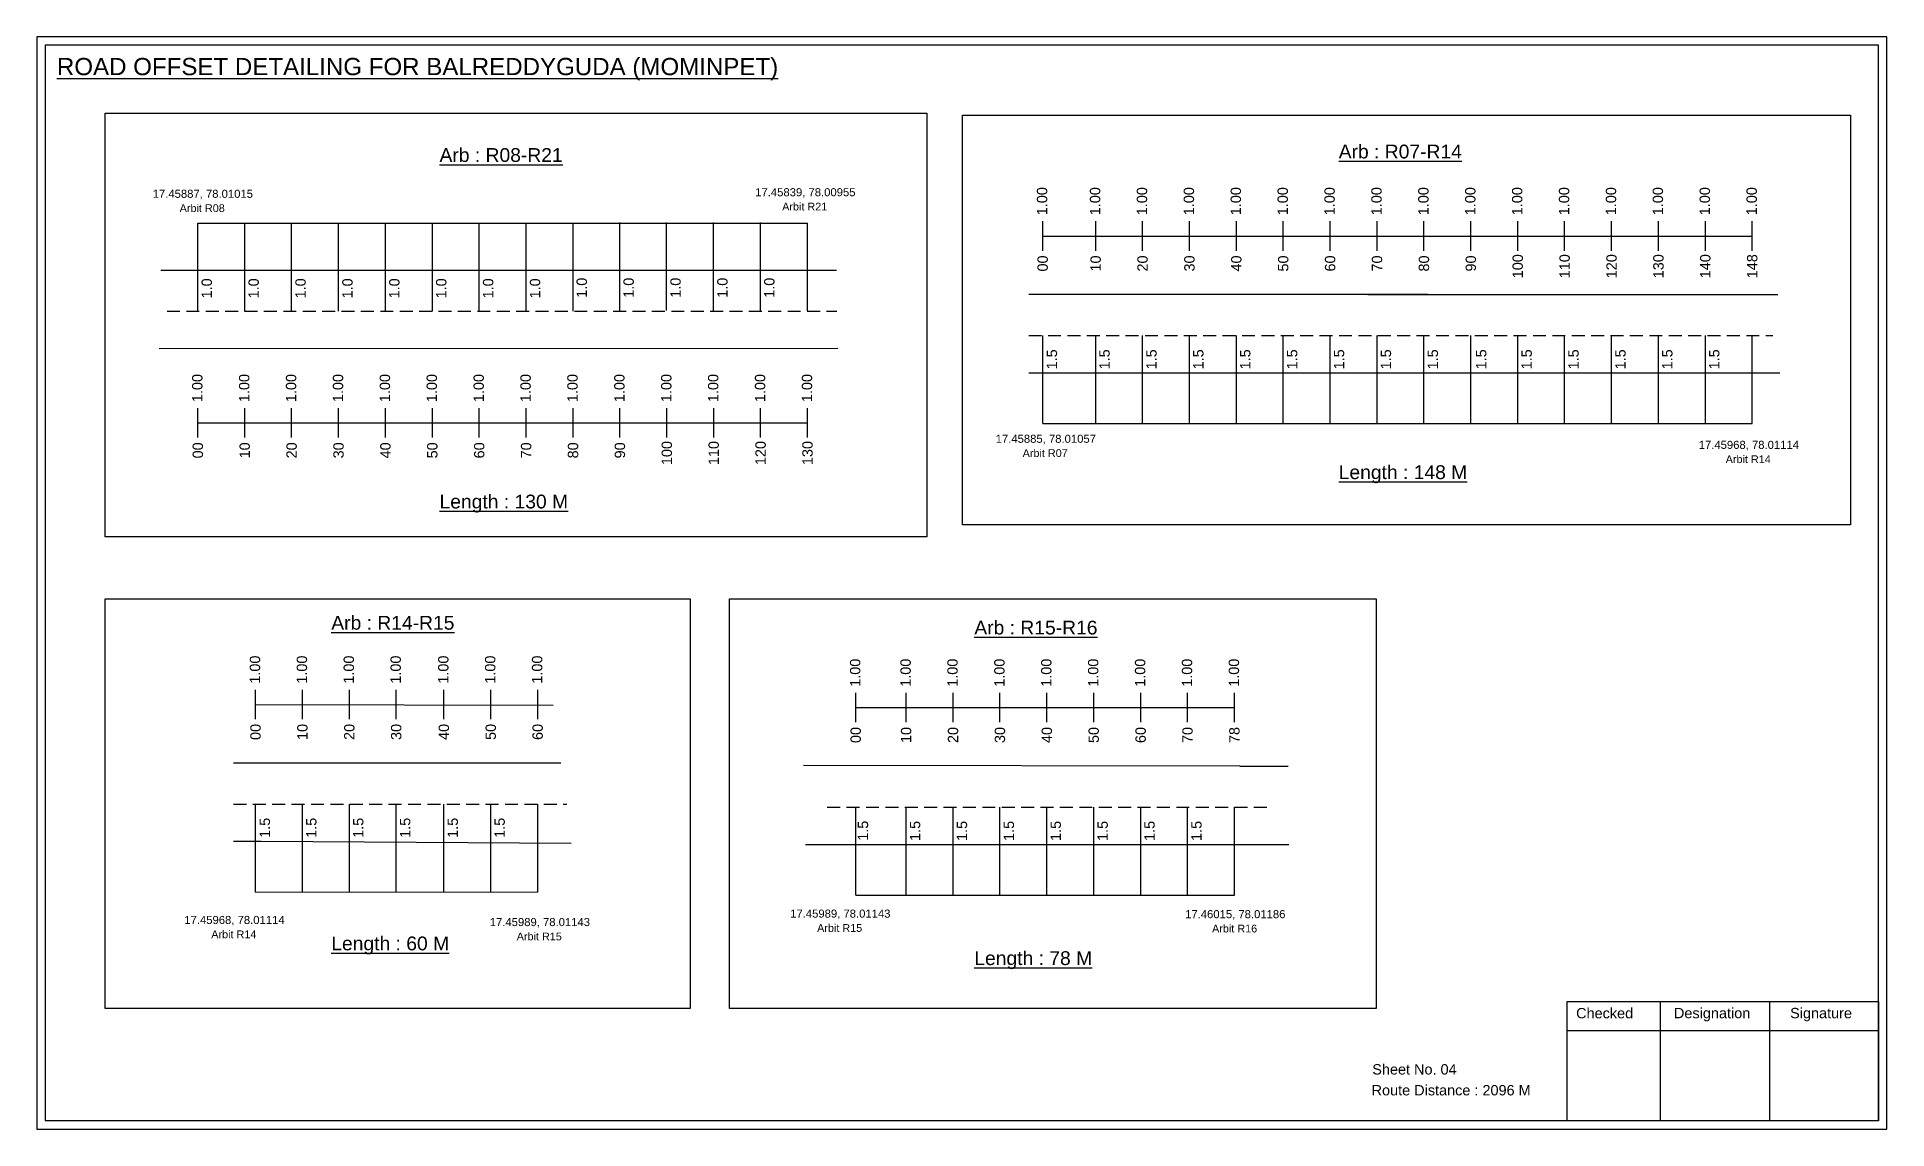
# Model space of a CAD drawing. Header units: inches. Extents: x 425 to 5168, y 343 to 1601.
# Drawn here: x 3315 to 3851, y 343 to 660 of the extents above; entities that cross this region are included whole.
import ezdxf

# ---------------------------------------------------------------- set-up
doc = ezdxf.new("R2010")
doc.units = ezdxf.units.IN
doc.header["$MEASUREMENT"] = 0
doc.linetypes.add('DASHED2', pattern=[0.375, 0.25, -0.125])
for name, color, linetype in [('PDF_Geometry', 7, 'Continuous'), ('PDF_Text', 5, 'Continuous'), ('pipe', 5, 'Continuous')]:
    doc.layers.add(name, color=color, linetype=linetype)
doc.styles.add('PDF Arial', font='arial.ttf')
doc.styles.get("Standard").update_dxf_attribs({"font": 'arial.ttf'})

msp = doc.modelspace()

# ---------------------------------------------------------------- texts
at = {"color": 242, "true_color": 0xcd2027}
for s, height, p in [('%%UROAD OFFSET DETAILING FOR BALREDDYGUDA (MOMINPET)', 5, (3320.52, 648.69)), ('%%UArb : R08-R21', 4, (3431.47, 623.53)), ('%%UArb : R07-R14', 4, (3692.22, 624.54)), ('%%ULength : 148 M', 4, (3692.22, 531.54)), ('%%ULength : 130 M', 4, (3431.47, 523.03)), ('%%UArb : R14-R15', 4, (3400.08, 487.87)), ('%%UArb : R15-R16', 4, (3586.55, 486.47)), ('%%ULength : 60 M', 4, (3400.08, 394.87)), ('%%ULength : 78 M', 4, (3586.55, 390.6))]:
    msp.add_text(s, height=height, dxfattribs=at).set_placement(p)
at = {"color": 5}
for s, height, p in [('17.45887, 78.01015', 2.34, (3348.29, 613.12)), ('17.45839, 78.00955', 2.34, (3523.01, 613.57)), ('Arbit R21', 2.246, (3530.83, 609.45)), ('Arbit R08', 2.246, (3356.11, 609)), ('17.45885, 78.01057', 2.34, (3592.74, 542.07)), ('17.45968, 78.01114', 2.34, (3796.61, 540.3)), ('Arbit R07', 2.246, (3600.56, 537.95)), ('Arbit R14', 2.246, (3804.43, 536.18)), ('17.45968, 78.01114', 2.34, (3357.46, 402.51)), ('17.45989, 78.01143', 2.34, (3446.03, 401.9)), ('17.45989, 78.01143', 2.34, (3533.15, 404.35)), ('Arbit R15', 2.246, (3540.97, 400.22)), ('17.46015, 78.01186', 2.34, (3647.68, 404.19)), ('Arbit R16', 2.246, (3655.5, 400.06)), ('Arbit R14', 2.246, (3365.28, 398.38)), ('Arbit R15', 2.246, (3453.85, 397.77))]:
    msp.add_text(s, height=height, dxfattribs=at).set_placement(p)
at = {"color": 217, "true_color": 0x93278f}
for s, p in [('1.00', (3607.7, 608.06)), ('1.00', (3623.07, 608.06)), ('1.00', (3636.67, 608.06)), ('1.00', (3650.27, 608.06)), ('1.00', (3663.87, 608.06)), ('1.00', (3677.47, 608.06)), ('1.00', (3691.07, 608.06)), ('1.00', (3704.67, 608.06)), ('1.00', (3718.27, 608.06)), ('1.00', (3731.87, 608.06)), ('1.00', (3745.47, 608.06)), ('1.00', (3759.07, 608.06)), ('1.00', (3772.67, 608.06)), ('1.00', (3786.27, 608.06)), ('1.00', (3799.87, 608.06)), ('1.00', (3813.47, 608.06)), ('00', (3607.85, 591.74)), ('10', (3623.22, 591.74)), ('20', (3636.82, 591.74)), ('30', (3650.42, 591.74)), ('40', (3664.02, 591.74)), ('50', (3677.62, 591.74)), ('60', (3691.22, 591.74)), ('70', (3704.82, 591.74)), ('80', (3718.42, 591.74)), ('90', (3732.02, 591.74)), ('100', (3745.62, 589.78)), ('110', (3759.22, 589.78)), ('120', (3772.82, 589.78)), ('130', (3786.42, 589.78)), ('140', (3800.02, 589.78)), ('148', (3813.62, 589.78)), ('1.00', (3362.72, 553.86)), ('1.00', (3376.32, 553.86)), ('1.00', (3389.92, 553.86)), ('1.00', (3403.52, 553.86)), ('1.00', (3417.12, 553.86)), ('1.00', (3430.72, 553.86)), ('1.00', (3444.32, 553.86)), ('1.00', (3457.92, 553.86)), ('1.00', (3471.52, 553.86)), ('1.00', (3485.12, 553.86)), ('1.00', (3498.72, 553.86)), ('1.00', (3512.32, 553.86)), ('1.00', (3525.92, 553.86)), ('1.00', (3539.52, 553.86)), ('00', (3362.87, 537.54)), ('10', (3376.47, 537.54)), ('20', (3390.07, 537.54)), ('30', (3403.67, 537.54)), ('40', (3417.27, 537.54)), ('50', (3430.87, 537.54)), ('60', (3444.47, 537.54)), ('70', (3458.07, 537.54)), ('80', (3471.67, 537.54)), ('90', (3485.27, 537.54)), ('100', (3498.87, 535.59)), ('110', (3512.47, 535.59)), ('120', (3526.07, 535.59)), ('130', (3539.67, 535.59)), ('1.00', (3379.45, 472.2)), ('1.00', (3393.05, 472.2)), ('1.00', (3406.65, 472.2)), ('1.00', (3420.25, 472.2)), ('1.00', (3434.06, 472.2)), ('1.00', (3447.66, 472.2)), ('1.00', (3461.26, 472.2)), ('1.00', (3553.49, 471.3)), ('1.00', (3568.12, 471.3)), ('1.00', (3581.72, 471.3)), ('1.00', (3595.32, 471.3)), ('1.00', (3608.92, 471.3)), ('1.00', (3622.52, 471.3)), ('1.00', (3636.12, 471.3)), ('1.00', (3649.72, 471.3)), ('1.00', (3663.32, 471.3)), ('00', (3379.6, 455.88)), ('10', (3393.2, 455.88)), ('20', (3406.8, 455.88)), ('30', (3420.4, 455.88)), ('40', (3434.21, 455.88)), ('50', (3447.81, 455.88)), ('60', (3461.41, 455.88)), ('00', (3553.64, 454.98)), ('10', (3568.27, 454.98)), ('20', (3581.87, 454.98)), ('30', (3595.47, 454.98)), ('40', (3609.07, 454.98)), ('50', (3622.67, 454.98)), ('60', (3636.27, 454.98)), ('70', (3649.87, 454.98)), ('78', (3663.47, 454.98))]:
    msp.add_text(s, height=3, rotation=90, dxfattribs=at).set_placement(p)
for s, p in [('1.0', (3365.46, 583.94)), ('1.0', (3379.06, 583.94)), ('1.0', (3392.66, 583.94)), ('1.0', (3406.26, 583.94)), ('1.0', (3419.86, 583.94)), ('1.0', (3433.46, 583.94)), ('1.0', (3447.06, 583.94)), ('1.0', (3460.66, 583.94)), ('1.0', (3474.2, 584.12)), ('1.0', (3487.8, 584.12)), ('1.0', (3501.4, 584.12)), ('1.0', (3515, 584.12)), ('1.0', (3528.6, 584.12)), ('1.5', (3610.55, 563.35)), ('1.5', (3625.81, 563.35)), ('1.5', (3639.41, 563.35)), ('1.5', (3653.01, 563.35)), ('1.5', (3666.61, 563.35)), ('1.5', (3680.21, 563.35)), ('1.5', (3693.81, 563.35)), ('1.5', (3707.41, 563.35)), ('1.5', (3721.01, 563.35)), ('1.5', (3735.04, 563.35)), ('1.5', (3748.21, 563.35)), ('1.5', (3761.81, 563.35)), ('1.5', (3775.41, 563.35)), ('1.5', (3789.01, 563.35)), ('1.5', (3802.61, 563.35)), ('1.5', (3382.3, 427.49)), ('1.5', (3395.79, 427.49)), ('1.5', (3409.39, 427.49)), ('1.5', (3422.99, 427.49)), ('1.5', (3436.8, 427.49)), ('1.5', (3450.4, 427.49)), ('1.5', (3555.76, 426.64)), ('1.5', (3570.86, 426.59)), ('1.5', (3584.46, 426.59)), ('1.5', (3598.06, 426.59)), ('1.5', (3611.66, 426.59)), ('1.5', (3625.26, 426.59)), ('1.5', (3638.86, 426.59)), ('1.5', (3652.46, 426.59))]:
    msp.add_text(s, height=3, rotation=90).set_placement(p)
for s, p in [('Sheet No. 04', (3701.95, 358.85)), ('Route Distance : 2096 M', (3701.76, 352.8))]:
    msp.add_text(s, height=3).set_placement(p)
at = {"layer": 'PDF_Text', "color": 7, "attachment_point": 7, "style": 'PDF Arial'}
for s, insert, char_height in [('Checked', (3761.06, 375.1), 3.001), ('Designation', (3789.43, 374.27), 3.0006), ('Signature', (3823.12, 374.27), 3.001)]:
    msp.add_mtext(s, dxfattribs=dict(at, insert=insert, char_height=char_height))

# ---------------------------------------------------------------- linework, layer by layer
at = {"color": 217, "true_color": 0x93278f}
for p, q in [((3606.37, 597.76), (3606.37, 606.32)), ((3621.74, 597.76), (3621.74, 606.32)), ((3635.34, 597.76), (3635.34, 606.32)), ((3648.94, 597.76), (3648.94, 606.32)), ((3662.54, 597.76), (3662.54, 606.32)), ((3676.14, 597.76), (3676.14, 606.32)), ((3689.74, 597.76), (3689.74, 606.32)), ((3703.34, 597.76), (3703.34, 606.32)), ((3716.94, 597.76), (3716.94, 606.32)), ((3730.54, 597.76), (3730.54, 606.32)), ((3744.14, 597.76), (3744.14, 606.32)), ((3757.74, 597.76), (3757.74, 606.32)), ((3771.34, 597.76), (3771.34, 606.32)), ((3784.94, 597.76), (3784.94, 606.32)), ((3798.54, 597.76), (3798.54, 606.32)), ((3812.14, 597.76), (3812.14, 606.32)), ((3606.37, 602.03), (3812.14, 602.03)), ((3361.39, 543.57), (3361.39, 552.12)), ((3361.39, 547.84), (3538.19, 547.9)), ((3374.99, 543.57), (3374.99, 552.12)), ((3388.59, 543.57), (3388.59, 552.12)), ((3402.19, 543.57), (3402.19, 552.12)), ((3415.79, 543.57), (3415.79, 552.12)), ((3429.39, 543.57), (3429.39, 552.12)), ((3442.99, 543.57), (3442.99, 552.12)), ((3456.59, 543.57), (3456.59, 552.12)), ((3470.19, 543.57), (3470.19, 552.12)), ((3483.79, 543.57), (3483.79, 552.12)), ((3497.39, 543.57), (3497.39, 552.12)), ((3510.99, 543.57), (3510.99, 552.12)), ((3524.59, 543.57), (3524.59, 552.12)), ((3538.19, 543.57), (3538.19, 552.12)), ((3378.12, 461.9), (3378.12, 470.46)), ((3391.72, 461.9), (3391.72, 470.46)), ((3405.32, 461.9), (3405.32, 470.46)), ((3418.92, 461.9), (3418.92, 470.46)), ((3432.74, 461.9), (3432.74, 470.46)), ((3446.34, 461.9), (3446.34, 470.46)), ((3459.94, 461.9), (3459.94, 470.46)), ((3552.16, 461), (3552.16, 469.56)), ((3566.79, 461), (3566.79, 469.56)), ((3580.39, 461), (3580.39, 469.56)), ((3593.99, 461), (3593.99, 469.56)), ((3607.59, 461), (3607.59, 469.56)), ((3621.19, 461), (3621.19, 469.56)), ((3634.79, 461), (3634.79, 469.56)), ((3648.39, 461), (3648.39, 469.56)), ((3661.99, 461), (3661.99, 469.56)), ((3378.12, 466.17), (3464.45, 465.93)), ((3552.16, 465.28), (3661.99, 465.28))]:
    msp.add_line(p, q, dxfattribs=at)
at = {"color": 5}
for p, q in [((3361.39, 605.8), (3538.19, 605.8)), ((3606.37, 547.62), (3812.14, 547.62)), ((3378.12, 411.76), (3459.94, 411.79)), ((3552.16, 410.86), (3661.99, 410.86))]:
    msp.add_line(p, q, dxfattribs=at)
for p, q in [((3361.39, 580.27), (3361.39, 605.8)), ((3374.99, 580.27), (3374.99, 605.8)), ((3388.59, 580.27), (3388.59, 605.8)), ((3402.19, 580.27), (3402.19, 605.8)), ((3415.79, 580.27), (3415.79, 605.8)), ((3429.39, 580.27), (3429.39, 605.8)), ((3442.99, 580.27), (3442.99, 605.8)), ((3456.59, 580.27), (3456.59, 605.8)), ((3470.19, 580.27), (3470.19, 605.8)), ((3483.73, 580.45), (3483.73, 605.98)), ((3497.33, 580.45), (3497.33, 605.98)), ((3510.93, 580.45), (3510.93, 605.98)), ((3524.53, 580.45), (3524.53, 605.98)), ((3538.19, 580.27), (3538.19, 605.8)), ((3350.69, 592.15), (3546.57, 592.15)), ((3718.14, 585.04), (3602.31, 585.04)), ((3700.67, 585.04), (3819.57, 585.04)), ((3350.15, 569.46), (3546.99, 569.5)), ((3606.37, 547.62), (3606.37, 573.15)), ((3621.74, 547.62), (3621.74, 573.15)), ((3635.34, 547.62), (3635.34, 573.15)), ((3648.94, 547.62), (3648.94, 573.15)), ((3662.54, 547.62), (3662.54, 573.15)), ((3676.14, 547.62), (3676.14, 573.15)), ((3689.74, 547.62), (3689.74, 573.15)), ((3703.34, 547.62), (3703.34, 573.15)), ((3716.94, 547.62), (3716.94, 573.15)), ((3730.54, 547.62), (3730.54, 573.15)), ((3744.14, 547.62), (3744.14, 573.15)), ((3757.74, 547.62), (3757.74, 573.15)), ((3771.34, 547.62), (3771.34, 573.15)), ((3784.94, 547.62), (3784.94, 573.15)), ((3798.54, 547.62), (3798.54, 573.15)), ((3812.14, 547.62), (3812.14, 573.15)), ((3602.31, 562.35), (3820.12, 562.35)), ((3466.67, 449.18), (3371.71, 449.18)), ((3663.59, 448.28), (3536.98, 448.46)), ((3663.59, 448.28), (3677.54, 448.28)), ((3378.12, 411.76), (3378.12, 437.29)), ((3391.72, 411.76), (3391.72, 437.29)), ((3405.32, 411.76), (3405.32, 437.29)), ((3418.92, 411.76), (3418.92, 437.29)), ((3432.74, 411.76), (3432.74, 437.29)), ((3446.34, 411.76), (3446.34, 437.29)), ((3459.94, 411.76), (3459.94, 437.29)), ((3552.16, 410.86), (3552.16, 436.39)), ((3566.79, 410.86), (3566.79, 436.39)), ((3580.39, 410.86), (3580.39, 436.39)), ((3593.99, 410.86), (3593.99, 436.39)), ((3607.59, 410.86), (3607.59, 436.39)), ((3621.19, 410.86), (3621.19, 436.39)), ((3634.79, 410.86), (3634.79, 436.39)), ((3648.39, 410.86), (3648.39, 436.39)), ((3661.99, 410.86), (3661.99, 436.39)), ((3537.62, 425.59), (3663.59, 425.59)), ((3663.59, 425.59), (3677.79, 425.59))]:
    msp.add_line(p, q)
at = {"linetype": 'DASHED2', "ltscale": 15}
for p, q in [((3352.44, 580.27), (3546.72, 580.27)), ((3602.31, 573.15), (3818.08, 573.15)), ((3371.71, 437.29), (3468.39, 437.29)), ((3543.89, 436.39), (3672.57, 436.39))]:
    msp.add_line(p, q, dxfattribs=at)
for points in [[(3583.09, 637.07), (3840.62, 637.12), (3840.62, 518.3), (3583.09, 518.24)], [(3334.49, 496.81), (3504.11, 496.81), (3504.11, 377.98), (3334.49, 377.98)], [(3515.56, 496.81), (3703.12, 496.81), (3703.12, 377.98), (3515.56, 377.98)]]:
    msp.add_lwpolyline(points, close=True)
msp.add_lwpolyline([(3371.71, 426.49), (3379.77, 426.49), (3469.62, 425.99)])
at = {"layer": 'PDF_Geometry'}
for points in [[(3314.74, 659.76), (3314.74, 343.05), (3851.21, 343.05), (3851.21, 659.76)], [(3317.07, 657.43), (3317.07, 345.47), (3848.79, 345.47), (3848.79, 657.43)]]:
    msp.add_lwpolyline(points, close=True, dxfattribs=at)
at = {"layer": 'PDF_Geometry', "color": 242, "true_color": 0xcc1f26}
msp.add_lwpolyline([(3848.79, 345.38), (3758.45, 345.38), (3758.45, 379.99), (3848.79, 379.99)], close=True, dxfattribs=at)
for points in [[(3785.43, 379.99), (3785.43, 345.38)], [(3817.16, 379.99), (3817.16, 345.38)], [(3758.45, 371.61), (3848.79, 371.61)]]:
    msp.add_lwpolyline(points, dxfattribs=at)
at = {"layer": 'pipe', "color": 0}
msp.add_lwpolyline([(3334.49, 637.66), (3572.81, 637.66), (3572.81, 514.81), (3334.49, 514.81)], close=True, dxfattribs=at)

msp.set_redraw_order([(e.dxf.handle, doc.entitydb.next_handle()) for e in msp.query("TEXT MTEXT ATTDEF DIMENSION ARC_DIMENSION")])  # texts and dimensions are drawn at this point

doc.saveas('drawing.dxf')
